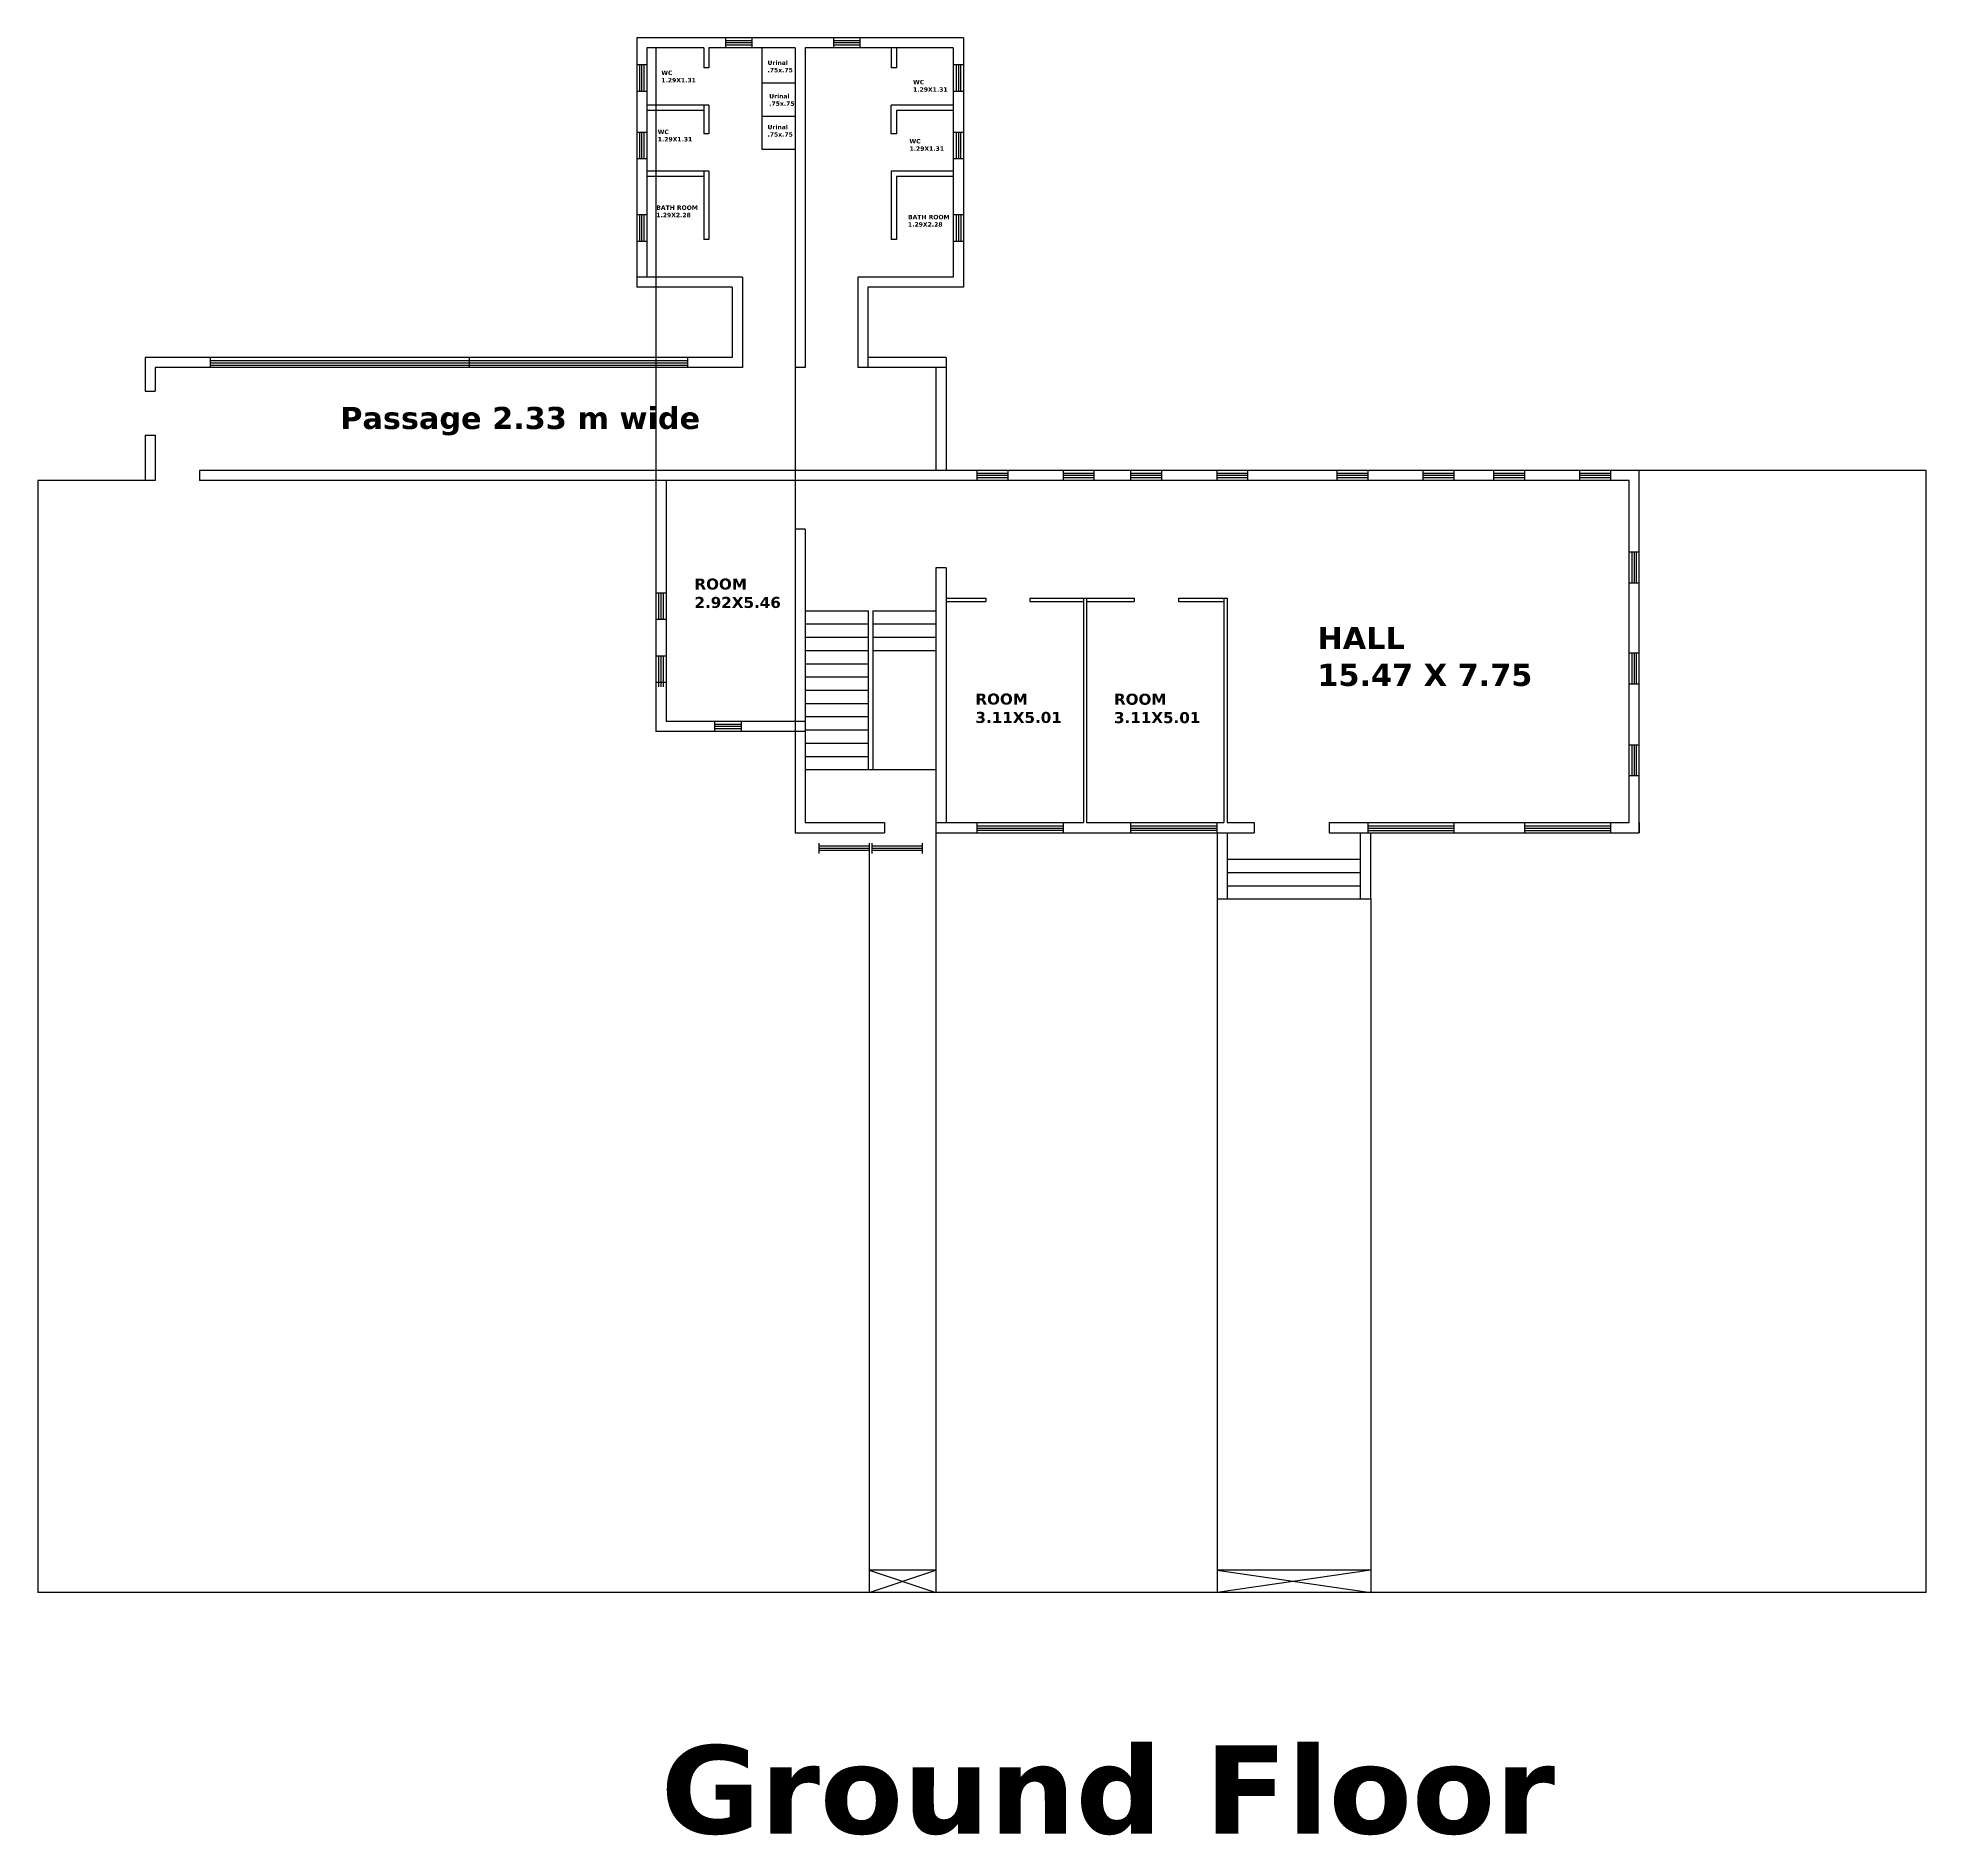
# Model space of a CAD drawing. Header units: inches. Extents: x 38 to 249, y -152 to 40.
# Drawn here: x 46.55 to 89.32, y -106.97 to -66.25 of the extents above; entities that cross this region are included whole.
import ezdxf

# ---------------------------------------------------------------- set-up
doc = ezdxf.new("R2010")
doc.units = ezdxf.units.IN
doc.header["$MEASUREMENT"] = 0

msp = doc.modelspace()

# ---------------------------------------------------------------- linework, layer by layer
for p, q in [((67.519, -66.246), (60.119, -66.246)), ((60.119, -66.246), (60.119, -71.896)), ((62.129, -66.246), (62.129, -66.476)), ((62.729, -66.246), (62.729, -66.476)), ((64.574, -66.246), (64.574, -66.476)), ((65.174, -66.246), (65.174, -66.476)), ((67.519, -66.246), (67.519, -71.896)), ((61.639, -66.476), (60.349, -66.476)), ((60.349, -66.476), (60.349, -71.666)), ((60.554, -66.476), (60.554, -81.966)), ((61.639, -66.476), (61.639, -66.926)), ((63.704, -66.476), (61.754, -66.476)), ((61.754, -66.476), (61.754, -66.926)), ((62.129, -66.305), (62.729, -66.305)), ((62.129, -66.355), (62.729, -66.355)), ((62.129, -66.405), (62.729, -66.405)), ((62.954, -66.476), (62.954, -68.776)), ((63.704, -66.476), (63.704, -73.716)), ((63.704, -66.476), (63.704, -84.256)), ((67.289, -66.476), (63.934, -66.476)), ((63.934, -66.476), (63.934, -73.716)), ((64.574, -66.305), (65.174, -66.305)), ((64.574, -66.355), (65.174, -66.355)), ((64.574, -66.405), (65.174, -66.405)), ((65.884, -66.476), (65.884, -66.926)), ((65.999, -66.476), (65.999, -66.926)), ((67.289, -66.476), (67.289, -71.666)), ((60.119, -66.855), (60.349, -66.855)), ((60.181, -66.855), (60.181, -67.455)), ((60.231, -66.855), (60.231, -67.455)), ((60.281, -66.855), (60.281, -67.455)), ((61.754, -66.926), (61.639, -66.926)), ((65.999, -66.926), (65.884, -66.926)), ((67.289, -66.855), (67.519, -66.855)), ((67.353, -66.855), (67.353, -67.455)), ((67.403, -66.855), (67.403, -67.455)), ((67.453, -66.855), (67.453, -67.455)), ((60.119, -67.455), (60.349, -67.455)), ((63.704, -67.276), (62.954, -67.276)), ((67.289, -67.455), (67.519, -67.455)), ((61.754, -67.776), (60.349, -67.776)), ((61.639, -67.891), (60.349, -67.891)), ((61.639, -67.776), (61.639, -68.421)), ((61.754, -67.776), (61.754, -68.421)), ((67.289, -67.776), (65.884, -67.776)), ((65.884, -68.421), (65.884, -67.776)), ((67.289, -67.891), (65.999, -67.891)), ((65.999, -67.891), (65.999, -68.421)), ((60.119, -68.381), (60.349, -68.381)), ((60.181, -68.381), (60.181, -68.981)), ((60.231, -68.381), (60.231, -68.981)), ((60.281, -68.381), (60.281, -68.981)), ((61.754, -68.421), (61.639, -68.421)), ((63.704, -68.026), (62.954, -68.026)), ((65.999, -68.421), (65.884, -68.421)), ((67.289, -68.381), (67.519, -68.381)), ((67.355, -68.381), (67.355, -68.981)), ((67.405, -68.381), (67.405, -68.981)), ((67.455, -68.381), (67.455, -68.981)), ((63.704, -68.776), (62.954, -68.776)), ((60.119, -68.981), (60.349, -68.981)), ((61.754, -69.271), (60.349, -69.271)), ((61.639, -69.271), (61.639, -70.816)), ((61.754, -69.271), (61.754, -70.816)), ((67.289, -69.271), (65.884, -69.271)), ((65.884, -69.271), (65.884, -70.816)), ((67.289, -68.981), (67.519, -68.981)), ((61.639, -69.386), (60.349, -69.386)), ((67.289, -69.386), (65.999, -69.386)), ((65.999, -69.386), (65.999, -70.816)), ((60.119, -70.253), (60.349, -70.253)), ((60.181, -70.253), (60.181, -70.853)), ((60.231, -70.253), (60.231, -70.853)), ((60.281, -70.253), (60.281, -70.853)), ((67.289, -70.253), (67.519, -70.253)), ((67.356, -70.253), (67.356, -70.853)), ((67.406, -70.253), (67.406, -70.853)), ((67.456, -70.253), (67.456, -70.853)), ((60.119, -70.853), (60.349, -70.853)), ((61.754, -70.816), (61.639, -70.816)), ((65.999, -70.816), (65.884, -70.816)), ((67.289, -70.853), (67.519, -70.853)), ((62.514, -71.666), (60.119, -71.666)), ((62.514, -71.666), (62.514, -73.716)), ((67.289, -71.666), (65.124, -71.666)), ((65.124, -71.666), (65.124, -73.716)), ((62.284, -71.896), (60.119, -71.896)), ((62.284, -71.896), (62.284, -73.486)), ((67.519, -71.896), (65.354, -71.896)), ((65.354, -71.896), (65.354, -73.716)), ((62.284, -73.486), (48.984, -73.486)), ((48.984, -73.486), (48.984, -74.249)), ((50.461, -73.486), (50.461, -73.716)), ((50.461, -73.56), (61.267, -73.56)), ((56.331, -73.716), (56.331, -73.486)), ((61.267, -73.486), (61.267, -73.716)), ((67.124, -73.486), (65.354, -73.486)), ((67.124, -73.486), (67.124, -76.046)), ((62.514, -73.716), (49.214, -73.716)), ((49.214, -73.716), (49.214, -74.249)), ((50.461, -73.61), (61.267, -73.61)), ((50.461, -73.66), (61.267, -73.66)), ((63.934, -73.716), (63.704, -73.716)), ((63.934, -73.716), (63.704, -73.716)), ((67.124, -73.716), (65.124, -73.716)), ((66.894, -73.716), (66.894, -76.046)), ((48.984, -74.249), (49.214, -74.249)), ((48.984, -75.249), (48.984, -76.276)), ((48.984, -75.249), (49.214, -75.249)), ((49.214, -75.249), (49.214, -76.276)), ((67.124, -76.046), (50.214, -76.046)), ((50.214, -76.046), (50.214, -76.276)), ((89.324, -76.046), (67.124, -76.046)), ((67.824, -76.046), (67.824, -76.276)), ((67.824, -76.109), (68.524, -76.109)), ((68.524, -76.046), (68.524, -76.276)), ((69.774, -76.046), (69.774, -76.276)), ((69.774, -76.109), (70.474, -76.109)), ((70.474, -76.046), (70.474, -76.276)), ((71.304, -76.046), (71.304, -76.276)), ((71.304, -76.109), (72.004, -76.109)), ((72.004, -76.046), (72.004, -76.276)), ((73.254, -76.046), (73.254, -76.276)), ((73.254, -76.109), (73.954, -76.109)), ((73.954, -76.046), (73.954, -76.276)), ((75.974, -76.046), (75.974, -76.276)), ((75.974, -76.109), (76.674, -76.109)), ((76.674, -76.046), (76.674, -76.276)), ((77.924, -76.046), (77.924, -76.276)), ((77.924, -76.109), (78.624, -76.109)), ((78.624, -76.046), (78.624, -76.276)), ((79.524, -76.046), (79.524, -76.276)), ((79.524, -76.109), (80.224, -76.109)), ((80.224, -76.046), (80.224, -76.276)), ((81.474, -76.046), (81.474, -76.276)), ((81.474, -76.109), (82.174, -76.109)), ((82.174, -76.046), (82.174, -76.276)), ((82.824, -84.256), (82.824, -76.046)), ((89.324, -101.466), (89.324, -76.046)), ((49.214, -76.276), (46.554, -76.276)), ((46.554, -76.276), (46.554, -101.466)), ((63.704, -76.276), (50.214, -76.276)), ((60.784, -76.276), (60.784, -81.736)), ((66.894, -76.276), (63.704, -76.276)), ((82.594, -76.276), (66.894, -76.276)), ((67.824, -76.159), (68.524, -76.159)), ((67.824, -76.209), (68.524, -76.209)), ((69.774, -76.159), (70.474, -76.159)), ((69.774, -76.209), (70.474, -76.209)), ((71.304, -76.159), (72.004, -76.159)), ((71.304, -76.209), (72.004, -76.209)), ((73.254, -76.159), (73.954, -76.159)), ((73.254, -76.209), (73.954, -76.209)), ((75.974, -76.159), (76.674, -76.159)), ((75.974, -76.209), (76.674, -76.209)), ((77.924, -76.159), (78.624, -76.159)), ((77.924, -76.209), (78.624, -76.209)), ((79.524, -76.159), (80.224, -76.159)), ((79.524, -76.209), (80.224, -76.209)), ((81.474, -76.159), (82.174, -76.159)), ((81.474, -76.209), (82.174, -76.209)), ((82.594, -84.026), (82.594, -76.276)), ((63.934, -77.376), (63.704, -77.376)), ((63.934, -77.376), (63.934, -84.026)), ((67.124, -78.256), (66.894, -78.256)), ((66.894, -78.256), (66.894, -84.256)), ((67.124, -78.256), (67.124, -84.026)), ((82.594, -77.895), (82.824, -77.895)), ((82.658, -77.895), (82.658, -78.595)), ((82.708, -77.895), (82.708, -78.595)), ((82.758, -77.895), (82.758, -78.595)), ((82.594, -78.595), (82.824, -78.595)), ((60.554, -78.819), (60.784, -78.819)), ((60.616, -78.819), (60.616, -79.419)), ((60.666, -78.819), (60.666, -79.419)), ((60.716, -78.819), (60.716, -79.419)), ((67.124, -78.941), (68.022, -78.941)), ((67.124, -79.016), (68.022, -79.016)), ((68.022, -78.941), (68.022, -79.016)), ((69.022, -78.941), (71.386, -78.941)), ((69.022, -78.941), (69.022, -79.016)), ((69.022, -79.016), (70.234, -79.016)), ((70.234, -78.941), (70.234, -84.026)), ((70.309, -78.941), (70.309, -84.026)), ((70.309, -79.016), (71.386, -79.016)), ((71.386, -78.941), (71.386, -79.016)), ((72.386, -78.941), (73.494, -78.941)), ((72.386, -78.941), (72.386, -79.016)), ((72.386, -79.016), (73.419, -79.016)), ((73.419, -78.941), (73.419, -84.026)), ((73.494, -78.941), (73.494, -84.026)), ((60.554, -79.419), (60.784, -79.419)), ((63.934, -79.226), (65.364, -79.226)), ((63.934, -79.526), (65.364, -79.526)), ((65.364, -79.226), (65.364, -82.826)), ((65.464, -79.226), (65.464, -82.826)), ((65.464, -79.226), (66.894, -79.226)), ((65.464, -79.526), (66.894, -79.526)), ((63.934, -79.826), (65.364, -79.826)), ((65.464, -79.826), (66.894, -79.826)), ((60.554, -80.246), (60.784, -80.246)), ((60.616, -80.246), (60.616, -80.954)), ((60.666, -80.246), (60.666, -80.954)), ((60.716, -80.246), (60.716, -80.954)), ((63.934, -80.126), (65.364, -80.126)), ((65.464, -80.126), (66.894, -80.126)), ((82.594, -80.184), (82.824, -80.184)), ((82.658, -80.184), (82.658, -80.884)), ((82.708, -80.184), (82.708, -80.884)), ((82.758, -80.184), (82.758, -80.884)), ((63.934, -80.426), (65.364, -80.426)), ((63.934, -80.726), (65.364, -80.726)), ((60.554, -80.846), (60.784, -80.846)), ((63.934, -81.026), (65.364, -81.026)), ((82.594, -80.884), (82.824, -80.884)), ((63.934, -81.326), (65.364, -81.326)), ((63.934, -81.626), (65.364, -81.626)), ((63.934, -81.966), (60.554, -81.966)), ((63.934, -81.736), (60.784, -81.736)), ((61.884, -81.736), (61.884, -81.966)), ((61.884, -81.795), (62.484, -81.795)), ((61.884, -81.845), (62.484, -81.845)), ((61.884, -81.895), (62.484, -81.895)), ((62.484, -81.736), (62.484, -81.966)), ((63.934, -81.926), (65.364, -81.926)), ((63.934, -82.226), (65.364, -82.226)), ((63.934, -82.526), (65.364, -82.526)), ((82.594, -82.261), (82.824, -82.261)), ((82.658, -82.261), (82.658, -82.961)), ((82.708, -82.261), (82.708, -82.961)), ((82.758, -82.261), (82.758, -82.961)), ((63.934, -82.826), (66.894, -82.826)), ((82.594, -82.961), (82.824, -82.961)), ((63.704, -84.256), (65.734, -84.256)), ((63.934, -84.026), (65.734, -84.026)), ((65.734, -84.026), (65.734, -84.256)), ((66.894, -84.026), (70.234, -84.026)), ((66.894, -84.256), (74.104, -84.256)), ((66.894, -84.256), (66.894, -101.466)), ((67.824, -84.026), (67.824, -84.256)), ((67.824, -84.099), (69.774, -84.099)), ((67.824, -84.149), (69.774, -84.149)), ((67.824, -84.199), (69.774, -84.199)), ((69.774, -84.026), (69.774, -84.256)), ((70.309, -84.026), (73.419, -84.026)), ((71.304, -84.026), (71.304, -84.256)), ((71.304, -84.099), (73.254, -84.099)), ((71.304, -84.149), (73.254, -84.149)), ((71.304, -84.199), (73.254, -84.199)), ((73.254, -84.026), (73.254, -84.256)), ((73.264, -84.256), (73.264, -85.756)), ((73.494, -84.026), (74.104, -84.026)), ((73.494, -84.256), (73.494, -85.756)), ((74.104, -84.026), (74.104, -84.256)), ((75.804, -84.026), (82.594, -84.026)), ((75.804, -84.026), (75.804, -84.256)), ((75.804, -84.256), (82.824, -84.256)), ((76.512, -85.756), (76.512, -84.256)), ((76.674, -84.026), (76.674, -84.256)), ((76.674, -84.102), (78.624, -84.102)), ((76.674, -84.152), (78.624, -84.152)), ((76.674, -84.202), (78.624, -84.202)), ((76.742, -85.756), (76.742, -84.256)), ((78.624, -84.026), (78.624, -84.256)), ((80.224, -84.026), (80.224, -84.256)), ((80.224, -84.102), (82.174, -84.102)), ((80.224, -84.152), (82.174, -84.152)), ((80.224, -84.202), (82.174, -84.202)), ((82.174, -84.026), (82.174, -84.256)), ((82.824, -84.026), (82.824, -84.256)), ((64.246, -84.493), (64.246, -84.723)), ((64.246, -84.552), (64.846, -84.552)), ((64.246, -84.602), (64.846, -84.602)), ((64.246, -84.652), (64.846, -84.652)), ((64.846, -84.552), (65.382, -84.552)), ((64.846, -84.602), (65.382, -84.602)), ((64.846, -84.652), (65.382, -84.652)), ((65.382, -84.493), (65.382, -84.723)), ((65.446, -84.493), (65.446, -84.723)), ((65.446, -84.552), (65.982, -84.552)), ((65.446, -84.602), (65.982, -84.602)), ((65.446, -84.652), (65.982, -84.652)), ((65.982, -84.552), (66.582, -84.552)), ((65.982, -84.602), (66.582, -84.602)), ((65.982, -84.652), (66.582, -84.652)), ((66.582, -84.493), (66.582, -84.723)), ((65.382, -84.723), (65.382, -101.466)), ((73.494, -84.856), (76.512, -84.856)), ((73.494, -85.156), (76.512, -85.156)), ((73.494, -85.456), (76.512, -85.456)), ((73.264, -85.756), (76.742, -85.756)), ((73.264, -85.756), (73.264, -101.466)), ((76.742, -85.756), (76.742, -101.466)), ((66.894, -100.966), (65.382, -100.966)), ((65.382, -101.466), (66.894, -100.966)), ((65.382, -100.966), (66.894, -101.466)), ((76.742, -100.966), (73.264, -100.966)), ((76.742, -100.966), (73.264, -101.466)), ((73.264, -100.966), (76.742, -101.466)), ((89.324, -101.466), (46.554, -101.466))]:
    msp.add_line(p, q)

# ---------------------------------------------------------------- texts
at = {"attachment_point": 1}
for s, insert, char_height, width in [('{\\fVerdana|b1|i0|c0|p34;WC\\P1.29X1.31}', (60.677, -66.989), 0.1, 0.9367), ('{\\fVerdana|b1|i0|c0|p34;Urinal\\P.75x.75}', (63.081, -66.761), 0.1, 0.9367), ('{\\fVerdana|b1|i0|c0|p34;Urinal\\P.75x.75}', (63.119, -67.52), 0.1, 0.9367), ('{\\fVerdana|b1|i0|c0|p34;WC\\P1.29X1.31}', (66.378, -67.201), 0.1, 0.9367), ('{\\fVerdana|b1|i0|c0|p34;WC\\P1.29X1.31}', (60.595, -68.328), 0.1, 0.9367), ('{\\fVerdana|b1|i0|c0|p34;Urinal\\P.75x.75}', (63.081, -68.219), 0.1, 0.9367), ('{\\fVerdana|b1|i0|c0|p34;WC\\P1.29X1.31}', (66.296, -68.54), 0.1, 0.9367), ('{\\fVerdana|b1|i0|c0|p34;BATH ROOM\\P1.29X2.28}', (60.562, -70.045), 0.1, 0.9367), ('{\\fVerdana|b1|i0|c0|p34;BATH ROOM\\P1.29X2.28}', (66.263, -70.258), 0.1, 0.9367), ('{\\fVerdana|b1|i0|c0|p34;Passage 2.33 m wide}', (53.405, -74.609), 0.5, 8.74669), ('{\\fVerdana|b1|i0|c0|p34;ROOM\\P2.92X5.46}', (61.426, -78.497), 0.25, 2.31556), ('{\\fVerdana|b1|i0|c0|p34;HALL\\P15.47 X 7.75}', (75.535, -79.596), 0.5, 6.48882), ('{\\fVerdana|b1|i0|c0|p34;ROOM\\P3.11X5.01}', (67.79, -81.102), 0.25, 2.31556), ('{\\fVerdana|b1|i0|c0|p34;ROOM\\P3.11X5.01}', (70.928, -81.106), 0.25, 2.31556), ('{\\fVerdana|b1|i0|c0|p34;Ground Floor}', (60.663, -104.929), 2, 58.68667)]:
    msp.add_mtext(s, dxfattribs=dict(at, insert=insert, char_height=char_height, width=width))

doc.saveas('drawing.dxf')
